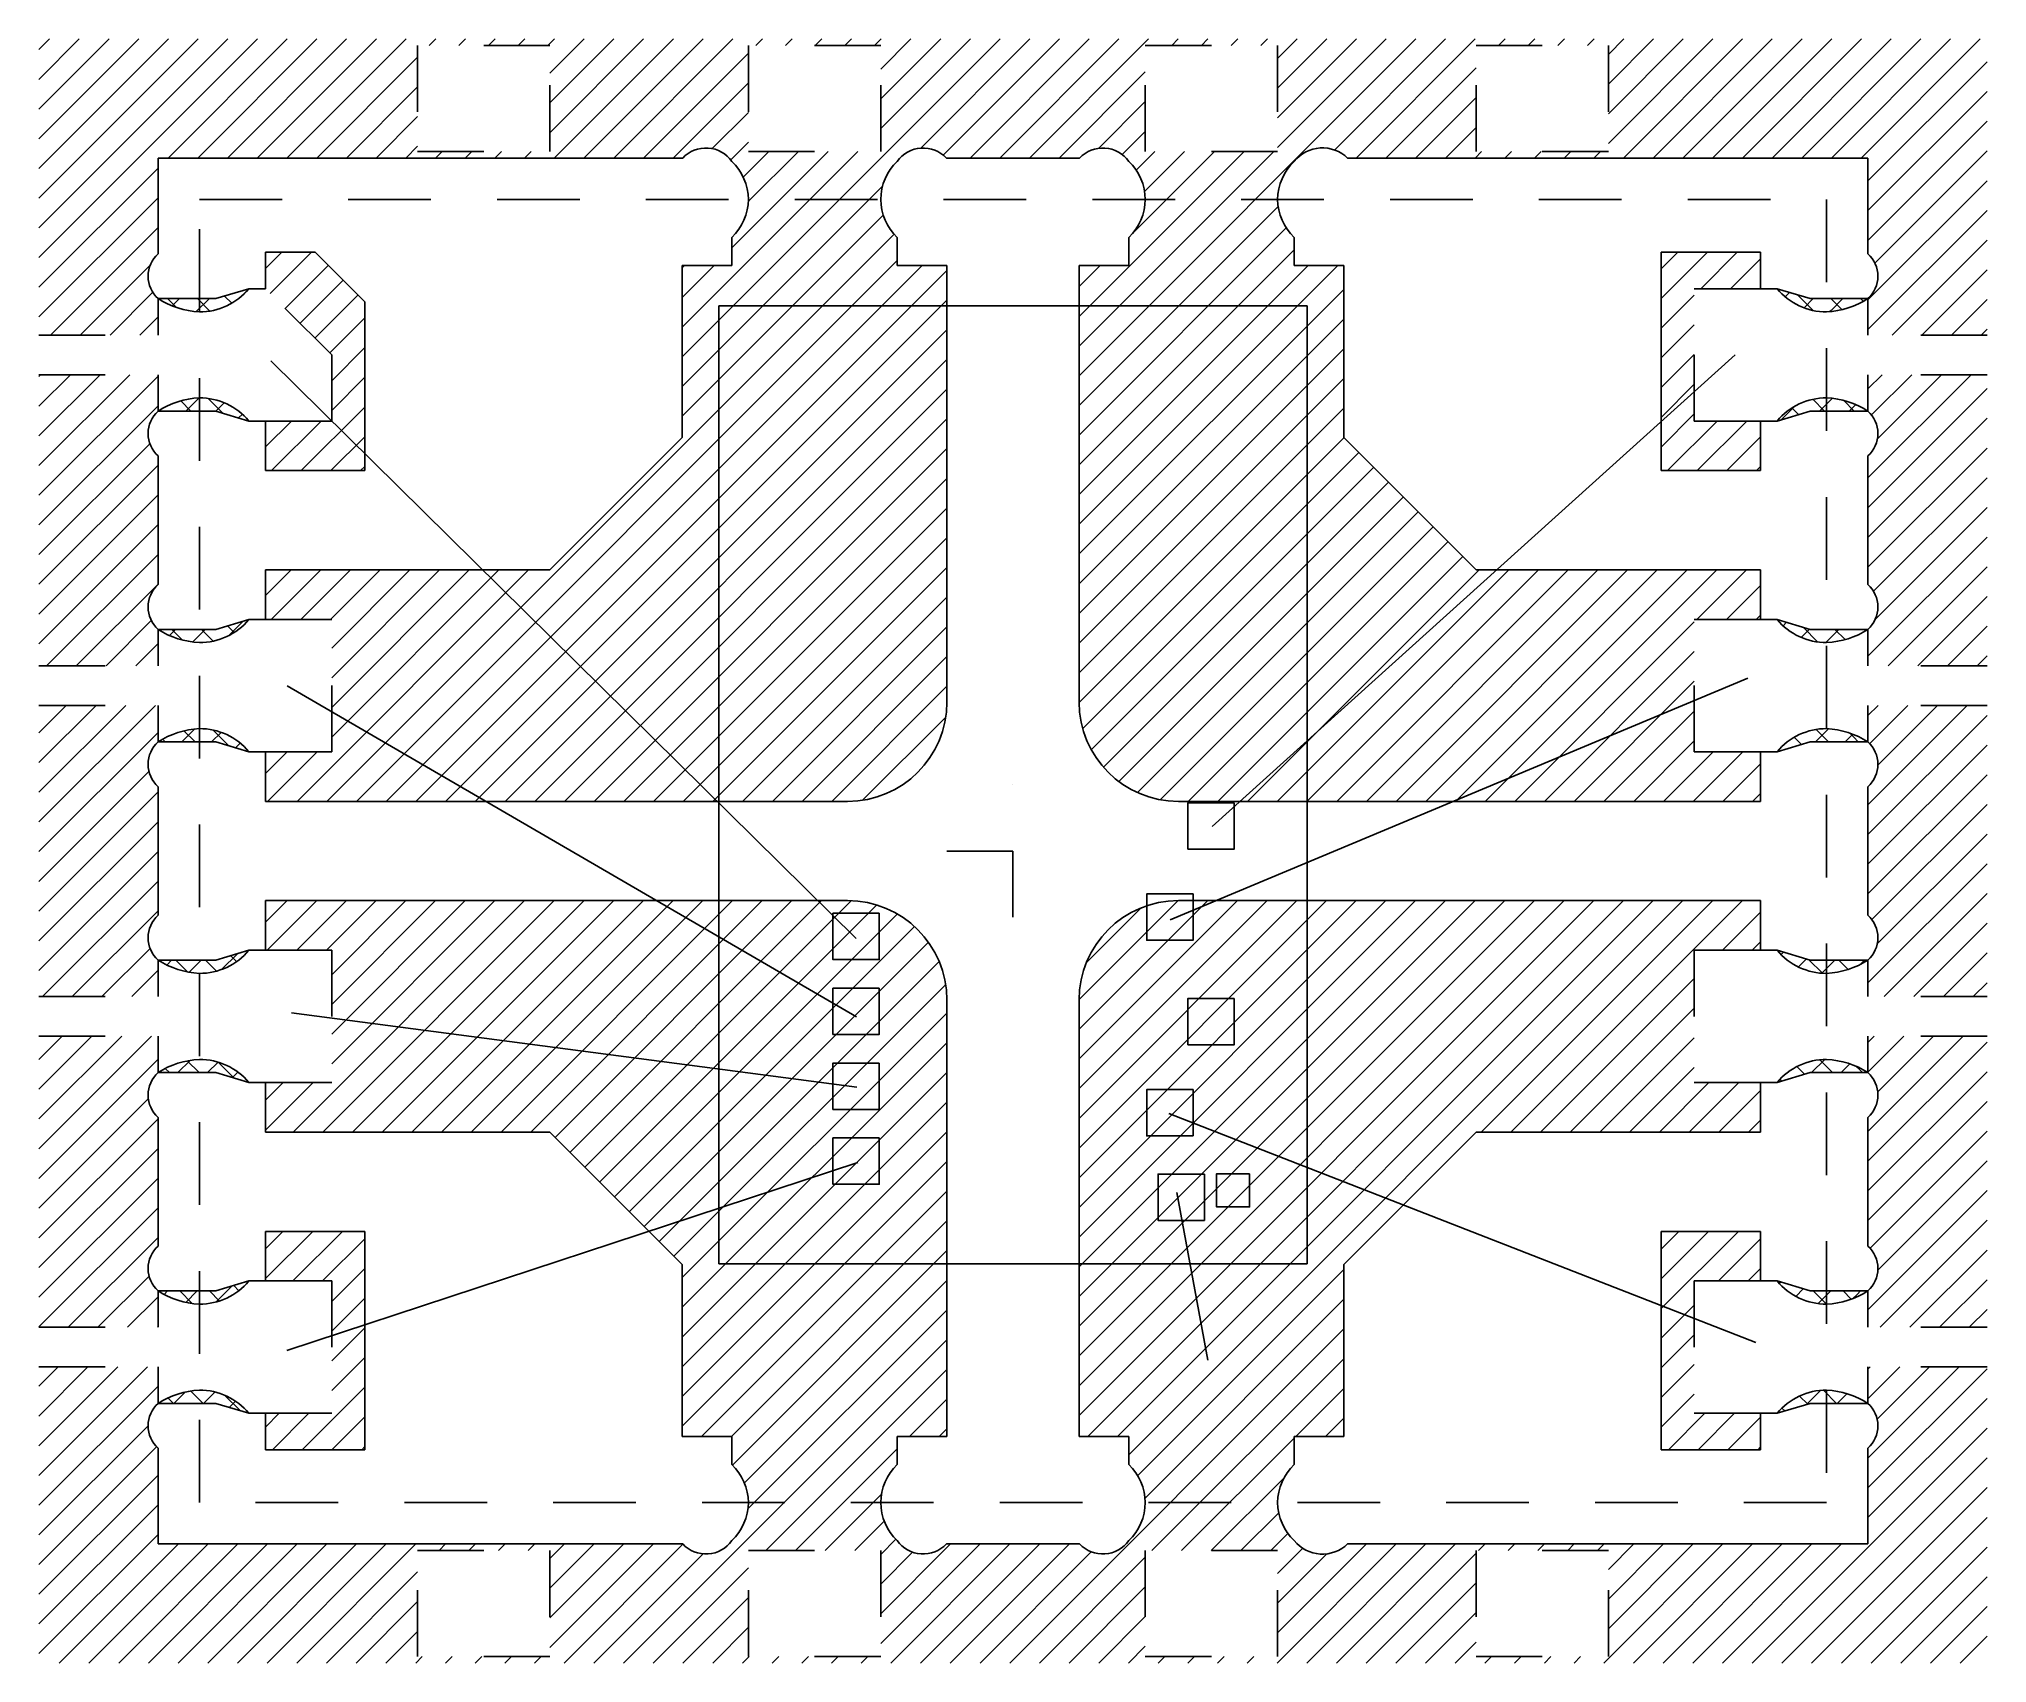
# Model space of a CAD drawing. Header units: millimetres. Extents: x 393.2 to 449.6, y 107.5 to 114.2.
# Drawn here: x 446.627 to 449.572, y 110.16 to 112.615 of the extents above; entities that cross this region are included whole.
import ezdxf

# ---------------------------------------------------------------- set-up
doc = ezdxf.new("R2010")
doc.units = ezdxf.units.MM
doc.header["$LTSCALE"] = 0.5
for name, pattern in [('CENTER', [50.8, 31.75, -6.35, 6.35, -6.35]), ('HIDDEN', [0.375, 0.25, -0.125]), ('PHANTOM', [2.5, 1.25, -0.25, 0.25, -0.25, 0.25, -0.25])]:
    doc.linetypes.add(name, pattern=pattern)
for name, color, linetype in [('BTM', 7, 'HIDDEN'), ('CEN', 2, 'CENTER'), ('HEB', 4, 'Continuous'), ('HET', 6, 'Continuous'), ('PKG', 1, 'PHANTOM')]:
    doc.layers.add(name, color=color, linetype=linetype)
pattern_1 = [(45, (446.853154, 110.708894), (-0.02245064, 0.02245064), []), (135, (446.853154, 110.708894), (-0.02245064, -0.02245064), [])]

# ---------------------------------------------------------------- blocks, each defined once
blk = doc.blocks.new('SS516')
for points in [[(-0.4445, 0.7239), (0.4445, 0.7239), (0.4445, -0.7239), (-0.4445, -0.7239)], [(0.33435, -0.0271), (0.26435, -0.0271), (0.26435, -0.0971), (0.33435, -0.0971)], [(0.27225, -0.16495), (0.20225, -0.16495), (0.20225, -0.23495), (0.27225, -0.23495)], [(-0.20225, -0.19415), (-0.27225, -0.19415), (-0.27225, -0.26415), (-0.20225, -0.26415)], [(-0.20225, -0.30735), (-0.27225, -0.30735), (-0.27225, -0.37735), (-0.20225, -0.37735)], [(0.33435, -0.3229), (0.26435, -0.3229), (0.26435, -0.3929), (0.33435, -0.3929)], [(-0.20225, -0.42055), (-0.27225, -0.42055), (-0.27225, -0.49055), (-0.20225, -0.49055)], [(0.27225, -0.53075), (0.20225, -0.53075), (0.20225, -0.46075), (0.27225, -0.46075)], [(-0.20225, -0.53375), (-0.27225, -0.53375), (-0.27225, -0.60375), (-0.20225, -0.60375)], [(0.28945, -0.5885), (0.21945, -0.5885), (0.21945, -0.6585), (0.28945, -0.6585)], [(0.3577, -0.58795), (0.3077, -0.58795), (0.3077, -0.63795), (0.3577, -0.63795)]]:
    blk.add_lwpolyline(points, close=True)

msp = doc.modelspace()

# ---------------------------------------------------------------- hatches: boundary and pattern name
at = {"layer": 'HEB', "ltscale": 0.1}
h = msp.add_hatch(dxfattribs=at)
h.set_pattern_fill('ANSI31', color=256, scale=0.01)
h.set_pattern_definition([(45, (447.0725, 110.753957), (-0.02245064, 0.02245064), [])])
h.paths.add_polyline_path([(447.11962, 110.812167), (446.96962, 110.812167), (446.96962, 110.737167), (447.06962, 110.737167), (447.06962, 110.537167), (446.96962, 110.537167), (446.96962, 110.482167), (447.11962, 110.482167)], flags=17)
h.paths.add_polyline_path([(449.22962, 110.812167), (449.07962, 110.812167), (449.07962, 110.482167), (449.22962, 110.482167), (449.22962, 110.537167), (449.12962, 110.537167), (449.12962, 110.737167), (449.22962, 110.737167)], flags=17)
h.paths.add_polyline_path([(446.80712, 110.984347, -0.44234643), (446.80712, 111.052167), (446.80712, 111.107167), (446.62712, 111.107167), (446.62712, 110.667167), (446.80712, 110.667167), (446.80712, 110.722167, -0.44234643), (446.80712, 110.789987)])
h.paths.add_polyline_path([(449.57212, 111.107167), (449.39212, 111.107167), (449.39212, 111.052167, -0.44234643), (449.39212, 110.984347), (449.39212, 110.789987, -0.44234643), (449.39212, 110.722167), (449.39212, 110.667167), (449.57212, 110.667167)])
h.paths.add_polyline_path([(449.57212, 110.607167), (449.39212, 110.607167), (449.39212, 110.552167, -0.44234643), (449.39212, 110.484347), (449.39212, 110.339667), (448.605518, 110.339667, -0.43752382), (448.52462, 110.344667, -0.20062833), (448.49962, 110.402167), (448.29962, 110.402167, -0.20062833), (448.27462, 110.344667, -0.47370678), (448.200342, 110.339667), (447.998899, 110.339667, -0.47370678), (447.92462, 110.344667, -0.20062833), (447.89962, 110.402167), (447.69962, 110.402167, -0.20062833), (447.67462, 110.344667, -0.47370678), (447.600342, 110.339667), (446.80712, 110.339667), (446.80712, 110.484347, -0.44234643), (446.80712, 110.552167), (446.80712, 110.607167), (446.62712, 110.607167), (446.62712, 110.159667), (449.57212, 110.159667)])
h.paths.add_polyline_path([(448.99962, 110.329667), (448.99962, 110.169667), (448.79962, 110.169667), (448.79962, 110.329667)], flags=16)
h.paths.add_polyline_path([(448.49962, 110.329667), (448.49962, 110.169667), (448.29962, 110.169667), (448.29962, 110.329667)], flags=16)
h.paths.add_polyline_path([(447.89962, 110.329667), (447.89962, 110.169667), (447.69962, 110.169667), (447.69962, 110.329667)], flags=16)
h.paths.add_polyline_path([(447.39962, 110.329667), (447.39962, 110.169667), (447.19962, 110.169667), (447.19962, 110.329667)], flags=16)
h.paths.add_polyline_path([(446.80712, 111.484347, -0.44234643), (446.80712, 111.552167), (446.80712, 111.607167), (446.62712, 111.607167), (446.62712, 111.167167), (446.80712, 111.167167), (446.80712, 111.222167, -0.44234643), (446.80712, 111.289987)])
h.paths.add_polyline_path([(449.57212, 111.607167), (449.39212, 111.607167), (449.39212, 111.552167, -0.44234643), (449.39212, 111.484347), (449.39212, 111.289987, -0.44234643), (449.39212, 111.222167), (449.39212, 111.167167), (449.57212, 111.167167)])
h.paths.add_polyline_path([(449.12962, 111.237167), (449.22962, 111.237167), (449.22962, 111.312167), (448.34962, 111.312167, 0.41421356), (448.19962, 111.162167), (448.19962, 110.502167), (448.27462, 110.502167), (448.27462, 110.459667, -0.20062833), (448.29962, 110.402167), (448.49962, 110.402167, -0.20062833), (448.52462, 110.459667), (448.52462, 110.502167), (448.59962, 110.502167), (448.59962, 110.762167), (448.79962, 110.962167), (449.22962, 110.962167), (449.22962, 111.037167), (449.12962, 111.037167)])
h.paths.add_polyline_path([(447.99962, 111.162167, 0.41421356), (447.84962, 111.312167), (446.96962, 111.312167), (446.96962, 111.237167), (447.06962, 111.237167), (447.06962, 111.037167), (446.96962, 111.037167), (446.96962, 110.962167), (447.39962, 110.962167), (447.59962, 110.762167), (447.59962, 110.502167), (447.67462, 110.502167), (447.67462, 110.459667, -0.20062833), (447.69962, 110.402167), (447.89962, 110.402167, -0.20062833), (447.92462, 110.459667), (447.92462, 110.502167), (447.99962, 110.502167)])
h.paths.add_polyline_path([(449.22962, 112.037167), (449.12962, 112.037167), (449.12962, 112.237167), (449.22962, 112.237167), (449.22962, 112.292167), (449.07962, 112.292167), (449.07962, 111.962167), (449.22962, 111.962167)], flags=17)
h.paths.add_polyline_path([(449.12962, 111.737167), (449.22962, 111.737167), (449.22962, 111.812167), (448.79962, 111.812167), (448.59962, 112.012167), (448.59962, 112.272167), (448.52462, 112.272167), (448.52462, 112.314667, -0.20062833), (448.49962, 112.372167), (448.29962, 112.372167, -0.20062833), (448.27462, 112.314667), (448.27462, 112.272167), (448.19962, 112.272167), (448.19962, 111.612167, 0.41421356), (448.34962, 111.462167), (449.22962, 111.462167), (449.22962, 111.537167), (449.12962, 111.537167)])
h.paths.add_polyline_path([(449.57212, 112.107167), (449.39212, 112.107167), (449.39212, 112.052167, -0.44234643), (449.39212, 111.984347), (449.39212, 111.789987, -0.44234643), (449.39212, 111.722167), (449.39212, 111.667167), (449.57212, 111.667167)])
h.paths.add_polyline_path([(447.04462, 112.292167), (446.96962, 112.292167), (446.96962, 112.237167), (447.06962, 112.137167), (447.06962, 112.037167), (446.96962, 112.037167), (446.96962, 111.962167), (447.11962, 111.962167), (447.11962, 112.217167)], flags=17)
h.paths.add_polyline_path([(446.80712, 111.984347, -0.44234643), (446.80712, 112.052167), (446.80712, 112.107167), (446.62712, 112.107167), (446.62712, 111.667167), (446.80712, 111.667167), (446.80712, 111.722167, -0.44234643), (446.80712, 111.789987)])
h.paths.add_polyline_path([(447.99962, 112.272167), (447.92462, 112.272167), (447.92462, 112.314667, -0.20062833), (447.89962, 112.372167), (447.69962, 112.372167, -0.20062833), (447.67462, 112.314667), (447.67462, 112.272167), (447.59962, 112.272167), (447.59962, 112.012167), (447.39962, 111.812167), (446.96962, 111.812167), (446.96962, 111.737167), (447.06962, 111.737167), (447.06962, 111.537167), (446.96962, 111.537167), (446.96962, 111.462167), (447.84962, 111.462167, 0.41421356), (447.99962, 111.612167)])
h.paths.add_polyline_path([(449.57212, 112.614667), (446.62712, 112.614667), (446.62712, 112.167167), (446.80712, 112.167167), (446.80712, 112.222167, -0.44234643), (446.80712, 112.289987), (446.80712, 112.434667), (447.600342, 112.434667, -0.47370678), (447.67462, 112.429667, -0.20062833), (447.69962, 112.372167), (447.89962, 112.372167, -0.20062833), (447.92462, 112.429667, -0.47370678), (447.998899, 112.434667), (448.200342, 112.434667, -0.47370678), (448.27462, 112.429667, -0.20062833), (448.29962, 112.372167), (448.49962, 112.372167, -0.20062833), (448.52462, 112.429667, -0.43752382), (448.605518, 112.434667), (449.39212, 112.434667), (449.39212, 112.289987, -0.44234643), (449.39212, 112.222167), (449.39212, 112.167167), (449.57212, 112.167167)])
h.paths.add_polyline_path([(448.29962, 112.604667), (448.49962, 112.604667), (448.49962, 112.444667), (448.29962, 112.444667)], flags=16)
h.paths.add_polyline_path([(447.89962, 112.444667), (447.69962, 112.444667), (447.69962, 112.604667), (447.89962, 112.604667)], flags=16)
h.paths.add_polyline_path([(448.79962, 112.604667), (448.99962, 112.604667), (448.99962, 112.444667), (448.79962, 112.444667)], flags=16)
h.paths.add_polyline_path([(447.39962, 112.444667), (447.19962, 112.444667), (447.19962, 112.604667), (447.39962, 112.604667)], flags=16)
at = {"layer": 'HET'}
h = msp.add_hatch(dxfattribs=at)
h.set_pattern_fill('ANSI37', color=6, scale=0.01)
h.set_pattern_definition(pattern_1)
edge = h.paths.add_edge_path()
edge.add_line((446.86962, 110.722167), (446.80712, 110.722167))
edge.add_arc((446.876469, 110.831225), 0.129239, 237.548187, 266.96247)
edge.add_line((446.86962, 110.702167), (446.86962, 110.722167))
edge = h.paths.add_edge_path()
edge.add_line((446.94462, 110.737167), (446.89462, 110.722167))
edge.add_line((446.89462, 110.722167), (446.86962, 110.722167))
edge.add_line((446.86962, 110.722167), (446.86962, 110.702167))
edge.add_arc((446.870038, 110.799128), 0.096962, 269.752882, 320.280905)
edge = h.paths.add_edge_path()
edge.add_arc((446.876469, 110.44311), 0.129239, 93.03753, 122.451813)
edge.add_line((446.80712, 110.552167), (446.86962, 110.552167))
edge.add_line((446.86962, 110.552167), (446.86962, 110.572167))
edge = h.paths.add_edge_path()
edge.add_line((446.86962, 110.572167), (446.86962, 110.552167))
edge.add_line((446.86962, 110.552167), (446.89462, 110.552167))
edge.add_line((446.89462, 110.552167), (446.94462, 110.537167))
edge.add_arc((446.870038, 110.475206), 0.096962, 39.719095, 90.247118)
edge = h.paths.add_edge_path()
edge.add_line((446.86962, 111.222167), (446.80712, 111.222167))
edge.add_arc((446.876469, 111.331225), 0.129239, 237.548187, 266.96247)
edge.add_line((446.86962, 111.202167), (446.86962, 111.222167))
edge = h.paths.add_edge_path()
edge.add_line((446.94462, 111.237167), (446.89462, 111.222167))
edge.add_line((446.89462, 111.222167), (446.86962, 111.222167))
edge.add_line((446.86962, 111.222167), (446.86962, 111.202167))
edge.add_arc((446.870038, 111.299128), 0.096962, 269.752882, 320.280905)
edge = h.paths.add_edge_path()
edge.add_arc((446.876469, 110.94311), 0.129239, 93.03753, 122.451813)
edge.add_line((446.80712, 111.052167), (446.86962, 111.052167))
edge.add_line((446.86962, 111.052167), (446.86962, 111.072167))
edge = h.paths.add_edge_path()
edge.add_line((446.86962, 111.072167), (446.86962, 111.052167))
edge.add_line((446.86962, 111.052167), (446.89462, 111.052167))
edge.add_line((446.89462, 111.052167), (446.94462, 111.037167))
edge.add_arc((446.870038, 110.975206), 0.096962, 39.719095, 90.247118)
edge = h.paths.add_edge_path()
edge.add_line((446.86962, 111.722167), (446.80712, 111.722167))
edge.add_arc((446.876469, 111.831225), 0.129239, 237.548187, 266.96247)
edge.add_line((446.86962, 111.702167), (446.86962, 111.722167))
edge = h.paths.add_edge_path()
edge.add_line((446.94462, 111.737167), (446.89462, 111.722167))
edge.add_line((446.89462, 111.722167), (446.86962, 111.722167))
edge.add_line((446.86962, 111.722167), (446.86962, 111.702167))
edge.add_arc((446.870038, 111.799128), 0.096962, 269.752882, 320.280905)
edge = h.paths.add_edge_path()
edge.add_arc((446.870625, 111.476621), 0.095552, 90.602787, 127.755229)
edge.add_line((446.81212, 111.552167), (446.86962, 111.552167))
edge.add_line((446.86962, 111.552167), (446.86962, 111.572167))
edge = h.paths.add_edge_path()
edge.add_line((446.86962, 111.572167), (446.86962, 111.552167))
edge.add_line((446.86962, 111.552167), (446.89462, 111.552167))
edge.add_line((446.89462, 111.552167), (446.94462, 111.537167))
edge.add_arc((446.870038, 111.475206), 0.096962, 39.719095, 90.247118)
edge = h.paths.add_edge_path()
edge.add_line((446.86962, 112.222167), (446.80712, 112.222167))
edge.add_arc((446.876469, 112.331225), 0.129239, 237.548187, 266.96247)
edge.add_line((446.86962, 112.202167), (446.86962, 112.222167))
edge = h.paths.add_edge_path()
edge.add_line((446.94462, 112.237167), (446.89462, 112.222167))
edge.add_line((446.89462, 112.222167), (446.86962, 112.222167))
edge.add_line((446.86962, 112.222167), (446.86962, 112.202167))
edge.add_arc((446.870038, 112.299128), 0.096962, 269.752882, 320.280905)
edge = h.paths.add_edge_path()
edge.add_arc((446.876469, 111.94311), 0.129239, 93.03753, 122.451813)
edge.add_line((446.80712, 112.052167), (446.86962, 112.052167))
edge.add_line((446.86962, 112.052167), (446.86962, 112.072167))
edge = h.paths.add_edge_path()
edge.add_line((446.86962, 112.072167), (446.86962, 112.052167))
edge.add_line((446.86962, 112.052167), (446.89462, 112.052167))
edge.add_line((446.89462, 112.052167), (446.94462, 112.037167))
edge.add_arc((446.870038, 111.975206), 0.096962, 39.719095, 90.247118)
h = msp.add_hatch(dxfattribs=at)
h.set_pattern_fill('ANSI37', color=6, scale=0.01)
h.set_pattern_definition(pattern_1)
edge = h.paths.add_edge_path()
edge.add_line((449.32962, 110.722167), (449.39212, 110.722167))
edge.add_arc((449.322772, 110.831225), 0.129239, 273.03753, 302.451813, ccw=False)
edge.add_line((449.32962, 110.702167), (449.32962, 110.722167))
edge = h.paths.add_edge_path()
edge.add_line((449.25462, 110.737167), (449.30462, 110.722167))
edge.add_line((449.30462, 110.722167), (449.32962, 110.722167))
edge.add_line((449.32962, 110.722167), (449.32962, 110.702167))
edge.add_arc((449.329202, 110.799128), 0.096962, 219.719095, 270.247118, ccw=False)
edge = h.paths.add_edge_path()
edge.add_arc((449.322772, 110.44311), 0.129239, 57.548187, 86.96247, ccw=False)
edge.add_line((449.39212, 110.552167), (449.32962, 110.552167))
edge.add_line((449.32962, 110.552167), (449.32962, 110.572167))
edge = h.paths.add_edge_path()
edge.add_line((449.32962, 110.572167), (449.32962, 110.552167))
edge.add_line((449.32962, 110.552167), (449.30462, 110.552167))
edge.add_line((449.30462, 110.552167), (449.25462, 110.537167))
edge.add_arc((449.329202, 110.475206), 0.096962, 89.752882, 140.280905, ccw=False)
edge = h.paths.add_edge_path()
edge.add_line((449.32962, 111.222167), (449.39212, 111.222167))
edge.add_arc((449.322772, 111.331225), 0.129239, 273.03753, 302.451813, ccw=False)
edge.add_line((449.32962, 111.202167), (449.32962, 111.222167))
edge = h.paths.add_edge_path()
edge.add_line((449.25462, 111.237167), (449.30462, 111.222167))
edge.add_line((449.30462, 111.222167), (449.32962, 111.222167))
edge.add_line((449.32962, 111.222167), (449.32962, 111.202167))
edge.add_arc((449.329202, 111.299128), 0.096962, 219.719095, 270.247118, ccw=False)
edge = h.paths.add_edge_path()
edge.add_arc((449.322772, 110.94311), 0.129239, 57.548187, 86.96247, ccw=False)
edge.add_line((449.39212, 111.052167), (449.32962, 111.052167))
edge.add_line((449.32962, 111.052167), (449.32962, 111.072167))
edge = h.paths.add_edge_path()
edge.add_line((449.32962, 111.072167), (449.32962, 111.052167))
edge.add_line((449.32962, 111.052167), (449.30462, 111.052167))
edge.add_line((449.30462, 111.052167), (449.25462, 111.037167))
edge.add_arc((449.329202, 110.975206), 0.096962, 89.752882, 140.280905, ccw=False)
edge = h.paths.add_edge_path()
edge.add_line((449.32962, 111.722167), (449.39212, 111.722167))
edge.add_arc((449.322772, 111.831225), 0.129239, 273.03753, 302.451813, ccw=False)
edge.add_line((449.32962, 111.702167), (449.32962, 111.722167))
edge = h.paths.add_edge_path()
edge.add_line((449.25462, 111.737167), (449.30462, 111.722167))
edge.add_line((449.30462, 111.722167), (449.32962, 111.722167))
edge.add_line((449.32962, 111.722167), (449.32962, 111.702167))
edge.add_arc((449.329202, 111.799128), 0.096962, 219.719095, 270.247118, ccw=False)
edge = h.paths.add_edge_path()
edge.add_arc((449.322772, 111.44311), 0.129239, 57.548187, 86.96247, ccw=False)
edge.add_line((449.39212, 111.552167), (449.32962, 111.552167))
edge.add_line((449.32962, 111.552167), (449.32962, 111.572167))
edge = h.paths.add_edge_path()
edge.add_line((449.32962, 111.572167), (449.32962, 111.552167))
edge.add_line((449.32962, 111.552167), (449.30462, 111.552167))
edge.add_line((449.30462, 111.552167), (449.25462, 111.537167))
edge.add_arc((449.329202, 111.475206), 0.096962, 89.752882, 140.280905, ccw=False)
edge = h.paths.add_edge_path()
edge.add_line((449.32962, 112.222167), (449.39212, 112.222167))
edge.add_arc((449.322772, 112.331225), 0.129239, 273.03753, 302.451813, ccw=False)
edge.add_line((449.32962, 112.202167), (449.32962, 112.222167))
edge = h.paths.add_edge_path()
edge.add_line((449.25462, 112.237167), (449.30462, 112.222167))
edge.add_line((449.30462, 112.222167), (449.32962, 112.222167))
edge.add_line((449.32962, 112.222167), (449.32962, 112.202167))
edge.add_arc((449.329202, 112.299128), 0.096962, 219.719095, 270.247118, ccw=False)
edge = h.paths.add_edge_path()
edge.add_arc((449.322772, 111.94311), 0.129239, 57.548187, 86.96247, ccw=False)
edge.add_line((449.39212, 112.052167), (449.32962, 112.052167))
edge.add_line((449.32962, 112.052167), (449.32962, 112.072167))
edge = h.paths.add_edge_path()
edge.add_line((449.32962, 112.072167), (449.32962, 112.052167))
edge.add_line((449.32962, 112.052167), (449.30462, 112.052167))
edge.add_line((449.30462, 112.052167), (449.25462, 112.037167))
edge.add_arc((449.329202, 111.975206), 0.096962, 89.752882, 140.280905, ccw=False)

# ---------------------------------------------------------------- linework, layer by layer
for p, q in [((447.600342, 112.434667), (446.80712, 112.434667)), ((446.80712, 112.289987), (446.80712, 112.434667)), ((447.998899, 112.434667), (448.200342, 112.434667)), ((448.605518, 112.434667), (449.39212, 112.434667)), ((449.39212, 112.289987), (449.39212, 112.434667)), ((447.67462, 112.314667), (447.67462, 112.272167)), ((447.92462, 112.314667), (447.92462, 112.272167)), ((448.27462, 112.314667), (448.27462, 112.272167)), ((448.52462, 112.314667), (448.52462, 112.272167)), ((446.96962, 112.237167), (446.96962, 112.292167)), ((446.96962, 112.292167), (447.04462, 112.292167)), ((447.04462, 112.292167), (447.11962, 112.217167)), ((447.59962, 112.272167), (447.67462, 112.272167)), ((447.59962, 112.272167), (447.59962, 112.012167)), ((447.92462, 112.272167), (447.99962, 112.272167)), ((447.99962, 112.272167), (447.99962, 111.612167)), ((448.27462, 112.272167), (448.19962, 112.272167)), ((448.19962, 112.272167), (448.19962, 111.612167)), ((448.59962, 112.272167), (448.52462, 112.272167)), ((448.59962, 112.272167), (448.59962, 112.012167)), ((449.22962, 112.292167), (449.07962, 112.292167)), ((449.07962, 111.962167), (449.07962, 112.292167)), ((449.22962, 112.237167), (449.22962, 112.292167)), ((446.94462, 112.237167), (446.89462, 112.222167)), ((446.96962, 112.237167), (446.94462, 112.237167)), ((449.22962, 112.237167), (449.25462, 112.237167)), ((449.25462, 112.237167), (449.30462, 112.222167)), ((446.80712, 112.222167), (446.89462, 112.222167)), ((447.11962, 111.962167), (447.11962, 112.217167)), ((449.39212, 112.222167), (449.30462, 112.222167)), ((446.80712, 112.052167), (446.89462, 112.052167)), ((446.94462, 112.037167), (446.89462, 112.052167)), ((446.94462, 112.037167), (446.96962, 112.037167)), ((446.96962, 112.037167), (446.96962, 111.962167)), ((449.22962, 112.037167), (449.22962, 111.962167)), ((449.25462, 112.037167), (449.22962, 112.037167)), ((449.25462, 112.037167), (449.30462, 112.052167)), ((449.39212, 112.052167), (449.30462, 112.052167)), ((447.39962, 111.812167), (447.59962, 112.012167)), ((448.79962, 111.812167), (448.59962, 112.012167)), ((446.80712, 111.789987), (446.80712, 111.984347)), ((449.39212, 111.789987), (449.39212, 111.984347)), ((446.96962, 111.962167), (447.11962, 111.962167)), ((449.22962, 111.962167), (449.07962, 111.962167)), ((446.96962, 111.737167), (446.96962, 111.812167)), ((446.96962, 111.812167), (447.39962, 111.812167)), ((449.22962, 111.812167), (448.79962, 111.812167)), ((449.22962, 111.737167), (449.22962, 111.812167)), ((446.94462, 111.737167), (446.89462, 111.722167)), ((446.96962, 111.737167), (446.94462, 111.737167)), ((449.22962, 111.737167), (449.25462, 111.737167)), ((449.25462, 111.737167), (449.30462, 111.722167)), ((446.80712, 111.722167), (446.89462, 111.722167)), ((449.39212, 111.722167), (449.30462, 111.722167)), ((446.80712, 111.552167), (446.89462, 111.552167)), ((446.94462, 111.537167), (446.89462, 111.552167)), ((446.94462, 111.537167), (446.96962, 111.537167)), ((446.96962, 111.537167), (446.96962, 111.462167)), ((449.22962, 111.537167), (449.22962, 111.462167)), ((449.25462, 111.537167), (449.22962, 111.537167)), ((449.25462, 111.537167), (449.30462, 111.552167)), ((449.39212, 111.552167), (449.30462, 111.552167)), ((446.80712, 111.289987), (446.80712, 111.484347)), ((449.39212, 111.289987), (449.39212, 111.484347)), ((446.96962, 111.462167), (447.84962, 111.462167)), ((449.22962, 111.462167), (448.34962, 111.462167)), ((446.96962, 111.237167), (446.96962, 111.312167)), ((446.96962, 111.312167), (447.84962, 111.312167)), ((449.22962, 111.312167), (448.34962, 111.312167)), ((449.22962, 111.237167), (449.22962, 111.312167)), ((446.94462, 111.237167), (446.89462, 111.222167)), ((446.94462, 111.237167), (446.96962, 111.237167)), ((449.25462, 111.237167), (449.22962, 111.237167)), ((449.25462, 111.237167), (449.30462, 111.222167)), ((446.80712, 111.222167), (446.89462, 111.222167)), ((449.39212, 111.222167), (449.30462, 111.222167)), ((447.99962, 110.502167), (447.99962, 111.162167)), ((448.19962, 110.502167), (448.19962, 111.162167)), ((446.80712, 111.052167), (446.89462, 111.052167)), ((446.94462, 111.037167), (446.89462, 111.052167)), ((446.96962, 111.037167), (446.94462, 111.037167)), ((446.96962, 111.037167), (446.96962, 110.962167)), ((449.22962, 111.037167), (449.22962, 110.962167)), ((449.22962, 111.037167), (449.25462, 111.037167)), ((449.25462, 111.037167), (449.30462, 111.052167)), ((449.39212, 111.052167), (449.30462, 111.052167)), ((446.80712, 110.984347), (446.80712, 110.789987)), ((449.39212, 110.984347), (449.39212, 110.789987)), ((446.96962, 110.962167), (447.39962, 110.962167)), ((447.39962, 110.962167), (447.59962, 110.762167)), ((448.79962, 110.962167), (448.59962, 110.762167)), ((449.22962, 110.962167), (448.79962, 110.962167)), ((446.96962, 110.737167), (446.96962, 110.812167)), ((446.96962, 110.812167), (447.11962, 110.812167)), ((447.11962, 110.812167), (447.11962, 110.482167)), ((449.22962, 110.812167), (449.07962, 110.812167)), ((449.07962, 110.812167), (449.07962, 110.482167)), ((449.22962, 110.737167), (449.22962, 110.812167)), ((447.59962, 110.502167), (447.59962, 110.762167)), ((448.59962, 110.502167), (448.59962, 110.762167)), ((446.94462, 110.737167), (446.89462, 110.722167)), ((446.94462, 110.737167), (446.96962, 110.737167)), ((449.25462, 110.737167), (449.22962, 110.737167)), ((449.25462, 110.737167), (449.30462, 110.722167)), ((446.80712, 110.722167), (446.89462, 110.722167)), ((449.39212, 110.722167), (449.30462, 110.722167)), ((446.80712, 110.552167), (446.89462, 110.552167)), ((446.94462, 110.537167), (446.89462, 110.552167)), ((446.96962, 110.537167), (446.94462, 110.537167)), ((446.96962, 110.537167), (446.96962, 110.482167)), ((449.22962, 110.537167), (449.22962, 110.482167)), ((449.22962, 110.537167), (449.25462, 110.537167)), ((449.25462, 110.537167), (449.30462, 110.552167)), ((449.39212, 110.552167), (449.30462, 110.552167)), ((447.59962, 110.502167), (447.67462, 110.502167)), ((447.67462, 110.459667), (447.67462, 110.502167)), ((447.92462, 110.502167), (447.99962, 110.502167)), ((447.92462, 110.459667), (447.92462, 110.502167)), ((448.27462, 110.502167), (448.19962, 110.502167)), ((448.27462, 110.459667), (448.27462, 110.502167)), ((448.59962, 110.502167), (448.52462, 110.502167)), ((448.52462, 110.459667), (448.52462, 110.502167)), ((446.80712, 110.484347), (446.80712, 110.339667)), ((446.96962, 110.482167), (447.11962, 110.482167)), ((449.22962, 110.482167), (449.07962, 110.482167)), ((449.39212, 110.484347), (449.39212, 110.339667)), ((447.600342, 110.339667), (446.80712, 110.339667)), ((447.998899, 110.339667), (448.200342, 110.339667)), ((448.605518, 110.339667), (449.39212, 110.339667))]:
    msp.add_line(p, q)
at = {"color": 2}
for p, q in [((447.862325, 111.25509), (446.977442, 112.128089)), ((448.400849, 111.424415), (449.191491, 112.137379)), ((448.337446, 111.282918), (449.210743, 111.648364)), ((447.002484, 111.636924), (447.862898, 111.136378)), ((447.009117, 111.142682), (447.863334, 111.030211)), ((448.335009, 110.990186), (449.222679, 110.644082)), ((447.001672, 110.631878), (447.865139, 110.916506)), ((448.347264, 110.870919), (448.394023, 110.617432))]:
    msp.add_line(p, q, dxfattribs=at)
for centre, radius, start, end in [((447.635434, 112.401763), 0.048106, 35.454523, 136.843452), ((447.963806, 112.401763), 0.048106, 43.156548, 144.545477), ((448.235434, 112.401763), 0.048106, 35.454523, 136.843452), ((448.567379, 112.394791), 0.055178, 46.27571, 140.797803), ((447.618354, 112.371019), 0.081274, 0.809477, 46.187655), ((447.980886, 112.371019), 0.081274, 133.812345, 179.190523), ((448.218354, 112.371019), 0.081274, 0.809477, 46.187655), ((448.580886, 112.371019), 0.081274, 133.812345, 179.190523), ((447.618354, 112.373316), 0.081274, 313.812345, 359.190523), ((447.980886, 112.373316), 0.081274, 180.809477, 226.187655), ((448.218354, 112.373316), 0.081274, 313.812345, 359.190523), ((448.580886, 112.373316), 0.081274, 180.809477, 226.187655), ((446.83795, 112.256077), 0.04583, 132.275937, 227.724063), ((449.36129, 112.256077), 0.04583, 312.275937, 47.724063), ((446.870038, 112.299128), 0.096962, 269.752882, 320.280905), ((449.329202, 112.299128), 0.096962, 219.719095, 270.247118), ((446.876469, 112.331225), 0.129239, 237.548187, 266.96247), ((449.322772, 112.331225), 0.129239, 273.03753, 302.451813), ((446.876469, 111.94311), 0.129239, 93.03753, 122.451813), ((446.870038, 111.975206), 0.096962, 39.719095, 90.247118), ((449.329202, 111.975206), 0.096962, 89.752882, 140.280905), ((449.322772, 111.94311), 0.129239, 57.548187, 86.96247), ((446.83795, 112.018257), 0.04583, 132.275937, 227.724063), ((449.36129, 112.018257), 0.04583, 312.275937, 47.724063), ((446.83795, 111.756077), 0.04583, 132.275937, 227.724063), ((449.36129, 111.756077), 0.04583, 312.275937, 47.724063), ((446.870038, 111.799128), 0.096962, 269.752882, 320.280905), ((449.329202, 111.799128), 0.096962, 219.719095, 270.247118), ((446.876469, 111.831225), 0.129239, 237.548187, 266.96247), ((449.322772, 111.831225), 0.129239, 273.03753, 302.451813), ((447.84962, 111.612167), 0.15, 270, 0), ((448.34962, 111.612167), 0.15, 180, 270), ((446.876469, 111.44311), 0.129239, 93.03753, 122.451813), ((446.870038, 111.475206), 0.096962, 39.719095, 90.247118), ((449.329202, 111.475206), 0.096962, 89.752882, 140.280905), ((449.322772, 111.44311), 0.129239, 57.548187, 86.96247), ((446.83795, 111.518257), 0.04583, 132.275937, 227.724063), ((449.36129, 111.518257), 0.04583, 312.275937, 47.724063), ((447.84962, 111.162167), 0.15, 0, 90), ((448.34962, 111.162167), 0.15, 90, 180), ((446.83795, 111.256077), 0.04583, 132.275937, 227.724063), ((449.36129, 111.256077), 0.04583, 312.275937, 47.724063), ((446.870038, 111.299128), 0.096962, 269.752882, 320.280905), ((449.329202, 111.299128), 0.096962, 219.719095, 270.247118), ((446.876469, 111.331225), 0.129239, 237.548187, 266.96247), ((449.322772, 111.331225), 0.129239, 273.03753, 302.451813), ((446.876469, 110.94311), 0.129239, 93.03753, 122.451813), ((446.870038, 110.975206), 0.096962, 39.719095, 90.247118), ((449.329202, 110.975206), 0.096962, 89.752882, 140.280905), ((449.322772, 110.94311), 0.129239, 57.548187, 86.96247), ((446.83795, 111.018257), 0.04583, 132.275937, 227.724063), ((449.36129, 111.018257), 0.04583, 312.275937, 47.724063), ((446.83795, 110.756077), 0.04583, 132.275937, 227.724063), ((449.36129, 110.756077), 0.04583, 312.275937, 47.724063), ((446.870038, 110.799128), 0.096962, 269.752882, 320.280905), ((449.329202, 110.799128), 0.096962, 219.719095, 270.247118), ((446.876469, 110.831225), 0.129239, 237.548187, 266.96247), ((449.322772, 110.831225), 0.129239, 273.03753, 302.451813), ((446.876469, 110.44311), 0.129239, 93.03753, 122.451813), ((446.870038, 110.475206), 0.096962, 39.719095, 90.247118), ((449.329202, 110.475206), 0.096962, 89.752882, 140.280905), ((449.322772, 110.44311), 0.129239, 57.548187, 86.96247), ((446.83795, 110.518257), 0.04583, 132.275937, 227.724063), ((449.36129, 110.518257), 0.04583, 312.275937, 47.724063), ((447.618354, 110.401019), 0.081274, 0.809477, 46.187655), ((447.980886, 110.401019), 0.081274, 133.812345, 179.190523), ((448.218354, 110.401019), 0.081274, 0.809477, 46.187655), ((448.580886, 110.401019), 0.081274, 133.812345, 179.190523), ((447.618354, 110.403316), 0.081274, 313.812345, 359.190523), ((447.980886, 110.403316), 0.081274, 180.809477, 226.187655), ((448.218354, 110.403316), 0.081274, 313.812345, 359.190523), ((448.580886, 110.403316), 0.081274, 180.809477, 226.187655), ((447.635434, 110.372571), 0.048106, 223.156548, 324.545477), ((447.963806, 110.372571), 0.048106, 215.454523, 316.843452), ((448.235434, 110.372571), 0.048106, 223.156548, 324.545477), ((448.567379, 110.379543), 0.055178, 219.202197, 313.72429)]:
    msp.add_arc(centre, radius, start, end)
at = {"layer": 'BTM', "ltscale": 0.2}
for p, q in [((446.80712, 112.167167), (446.80712, 112.222167)), ((449.39212, 112.167167), (449.39212, 112.222167)), ((446.62712, 112.167167), (446.80712, 112.167167)), ((449.57212, 112.167167), (449.39212, 112.167167)), ((446.62712, 112.107167), (446.80712, 112.107167)), ((446.80712, 112.052167), (446.80712, 112.107167)), ((449.39212, 112.052167), (449.39212, 112.107167)), ((449.57212, 112.107167), (449.39212, 112.107167)), ((446.80712, 111.667167), (446.80712, 111.722167)), ((449.39212, 111.667167), (449.39212, 111.722167)), ((446.62712, 111.667167), (446.80712, 111.667167)), ((449.57212, 111.667167), (449.39212, 111.667167)), ((446.62712, 111.607167), (446.80712, 111.607167)), ((446.80712, 111.552167), (446.80712, 111.607167)), ((449.39212, 111.552167), (449.39212, 111.607167)), ((449.57212, 111.607167), (449.39212, 111.607167)), ((446.80712, 111.222167), (446.80712, 111.167167)), ((449.39212, 111.222167), (449.39212, 111.167167)), ((446.62712, 111.167167), (446.80712, 111.167167)), ((449.57212, 111.167167), (449.39212, 111.167167)), ((446.62712, 111.107167), (446.80712, 111.107167)), ((446.80712, 111.107167), (446.80712, 111.052167)), ((449.39212, 111.107167), (449.39212, 111.052167)), ((449.57212, 111.107167), (449.39212, 111.107167)), ((446.80712, 110.722167), (446.80712, 110.667167)), ((449.39212, 110.722167), (449.39212, 110.667167)), ((446.62712, 110.667167), (446.80712, 110.667167)), ((449.57212, 110.667167), (449.39212, 110.667167)), ((446.62712, 110.607167), (446.80712, 110.607167)), ((446.80712, 110.607167), (446.80712, 110.552167)), ((449.39212, 110.607167), (449.39212, 110.552167)), ((449.57212, 110.607167), (449.39212, 110.607167))]:
    msp.add_line(p, q, dxfattribs=at)
for points in [[(447.19962, 112.604667), (447.19962, 112.444667), (447.39962, 112.444667), (447.39962, 112.604667)], [(447.69962, 112.604667), (447.69962, 112.444667), (447.89962, 112.444667), (447.89962, 112.604667)], [(448.49962, 112.604667), (448.49962, 112.444667), (448.29962, 112.444667), (448.29962, 112.604667)], [(448.99962, 112.604667), (448.99962, 112.444667), (448.79962, 112.444667), (448.79962, 112.604667)], [(447.19962, 110.169667), (447.19962, 110.329667), (447.39962, 110.329667), (447.39962, 110.169667)], [(447.69962, 110.169667), (447.69962, 110.329667), (447.89962, 110.329667), (447.89962, 110.169667)], [(448.49962, 110.169667), (448.49962, 110.329667), (448.29962, 110.329667), (448.29962, 110.169667)], [(448.99962, 110.169667), (448.99962, 110.329667), (448.79962, 110.329667), (448.79962, 110.169667)]]:
    msp.add_lwpolyline(points, close=True, dxfattribs=at)
for points in [[(446.96962, 112.037167), (447.06962, 112.037167), (447.06962, 112.137167), (446.96962, 112.237167), (446.96962, 112.237167)], [(449.22962, 112.037167), (449.12962, 112.037167), (449.12962, 112.237167), (449.22962, 112.237167), (449.22962, 112.237167)], [(446.96962, 111.537167), (447.06962, 111.537167), (447.06962, 111.737167), (446.96962, 111.737167)], [(449.22962, 111.537167), (449.12962, 111.537167), (449.12962, 111.737167), (449.22962, 111.737167)], [(446.96962, 111.237167), (447.06962, 111.237167), (447.06962, 111.037167), (446.96962, 111.037167)], [(449.22962, 111.237167), (449.12962, 111.237167), (449.12962, 111.037167), (449.22962, 111.037167)], [(446.96962, 110.737167), (447.06962, 110.737167), (447.06962, 110.537167), (446.96962, 110.537167), (446.96962, 110.537167)], [(449.22962, 110.737167), (449.12962, 110.737167), (449.12962, 110.537167), (449.22962, 110.537167), (449.22962, 110.537167)]]:
    msp.add_lwpolyline(points, dxfattribs=at)
at = {"layer": 'CEN', "ltscale": 0.005}
for p, q in [((448.09962, 111.287167), (448.09962, 111.487167)), ((447.99962, 111.387167), (448.19962, 111.387167))]:
    msp.add_line(p, q, dxfattribs=at)
at = {"layer": 'PKG', "color": 1, "linetype": 'HIDDEN'}
msp.add_lwpolyline([(446.86962, 110.402167), (446.86962, 112.372167), (449.32962, 112.372167), (449.32962, 110.402167)], close=True, dxfattribs=at)

# ---------------------------------------------------------------- block references
at = {"layer": 'HET', "color": 2}
msp.add_blockref('SS516', (448.09962, 111.487167), dxfattribs=at)

doc.saveas('drawing.dxf')
